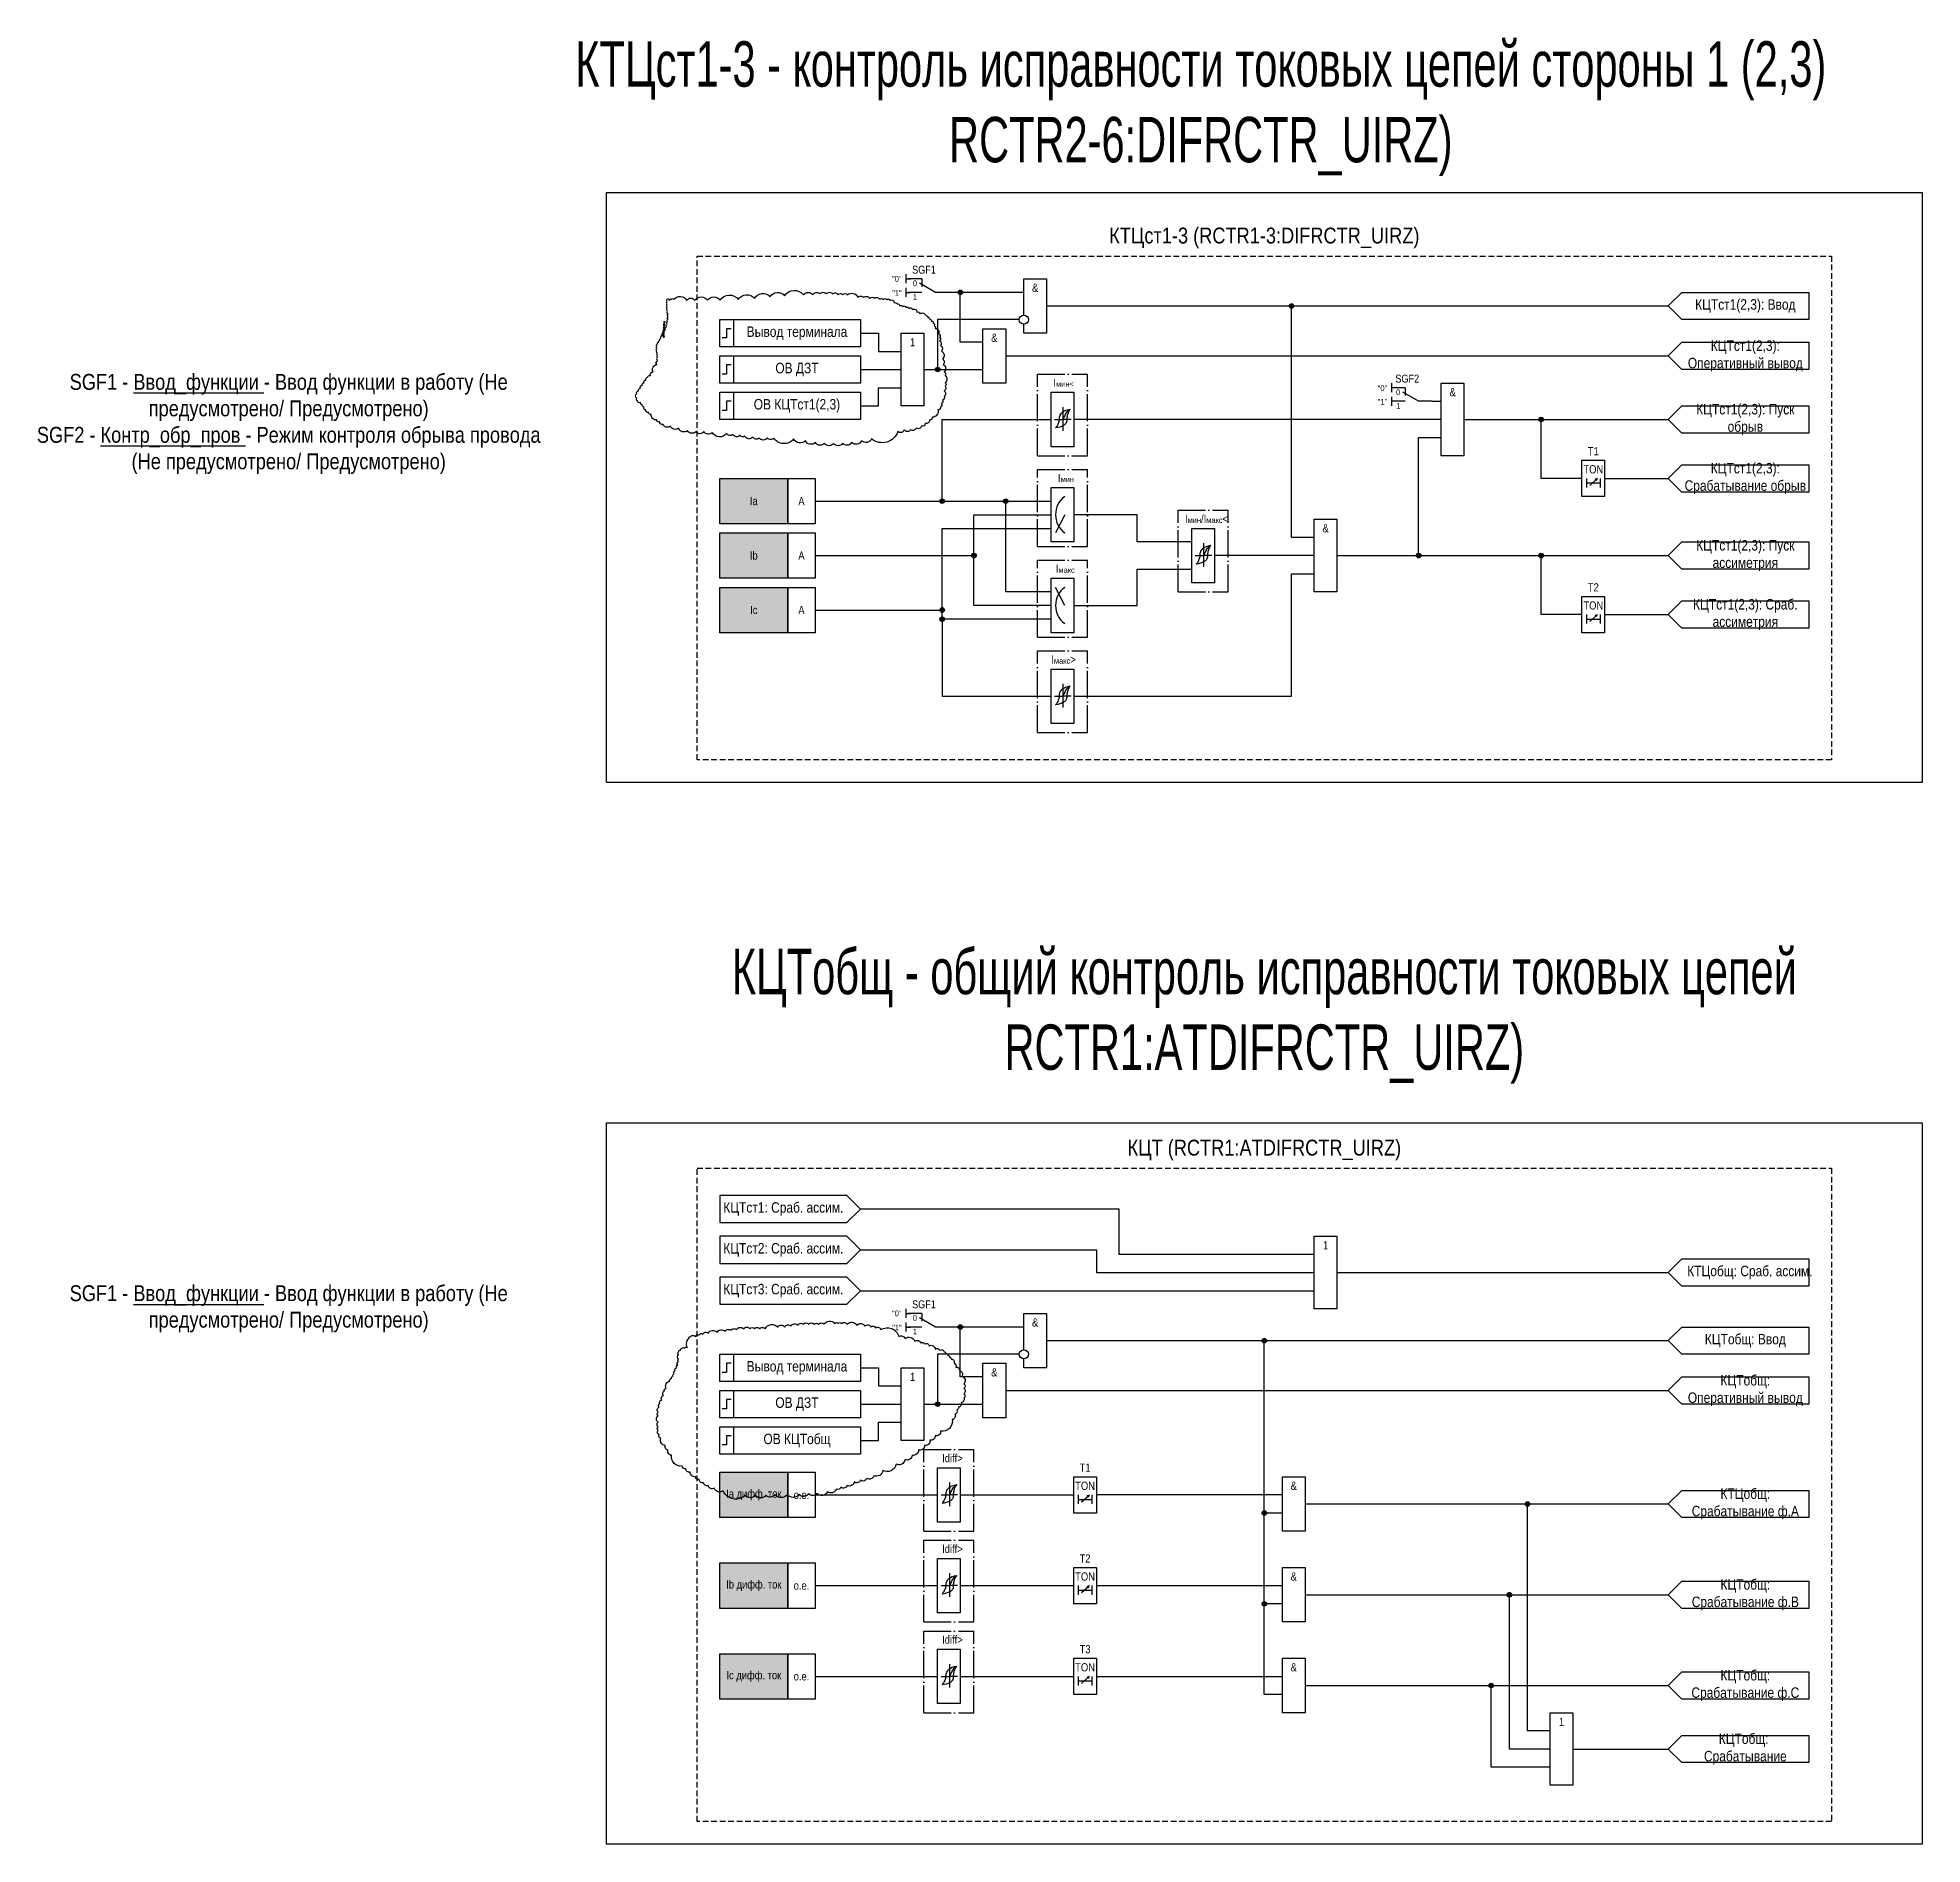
# Model space of a CAD drawing. Header units: millimetres. Extents: x -375 to 2714, y -997 to 626.
# Drawn here: x 623.7 to 1039, y -261 to 137.1 of the extents above; entities that cross this region are included whole.
import ezdxf
from ezdxf.enums import TextEntityAlignment as Align

# ---------------------------------------------------------------- set-up
doc = ezdxf.new("R2010")
doc.units = ezdxf.units.MM
doc.linetypes.add('ACAD_ISO04W100', pattern=[30, 24, -3, 0, -3])
doc.linetypes.add('штриховая2', pattern=[0.375, 0.25, -0.125])
doc.layers.add('invisible', color=10, linetype='Continuous', lineweight=30, plot=False)
doc.layers.add('TEXT', color=7, linetype='Continuous', lineweight=25)
doc.layers.add('Основная', color=7, linetype='Continuous')
doc.styles.add('1.8_Gost_RD', font='ARIALN.TTF', dxfattribs={"height": 1.8})
doc.styles.add('2.5_Gost_RD', font='ARIALN.TTF', dxfattribs={"height": 2.5})
doc.styles.add('3.5_Gost_RD', font='ARIALN.TTF', dxfattribs={"height": 3.5})
doc.styles.add('Вывод', font='ARIALN.TTF', dxfattribs={"height": 2.5})
doc.styles.add('Компонент', font='ARIALN.TTF', dxfattribs={"height": 3.5})

msp = doc.modelspace()

# ---------------------------------------------------------------- texts
at = {"color": 2, "ltscale": 100, "char_height": 10, "width": 290, "attachment_point": 5, "style": '3.5_Gost_RD'}
for s, insert in [('{\\W0.8;\\C3;КТЦст1-3 - контроль исправности токовых цепей стороны 1 (2,3) RCTR2-6:DIFRCTR_UIRZ)}', (880, 121.5)), ('{\\W0.8;\\C3;КЦТобщ - общий контроль исправности токовых цепей RCTR1:ATDIFRCTR_UIRZ)}', (894, -78.5))]:
    msp.add_mtext(s, dxfattribs=dict(at, insert=insert))
at = {"color": 30, "ltscale": 100, "char_height": 3.5, "attachment_point": 5, "style": '3.5_Gost_RD'}
for s, insert, width in [('\\pt108.5;КТЦст1-3 (RCTR1-3:DIFRCTR_UIRZ)', (894, 93), 250), ('SGF1 - {\\LВвод_функции} - Ввод функции в работу (Не предусмотрено/ Предусмотрено)\\PSGF2 - {\\LКонтр_обр_пров} - Режим контроля обрыва провода (Не предусмотрено/ Предусмотрено)', (679, 52), 111.8874), ('\\pt108.5;КЦТ (RCTR1:ATDIFRCTR_UIRZ)', (894, -108), 250), ('SGF1 - {\\LВвод_функции} - Ввод функции в работу (Не предусмотрено/ Предусмотрено)', (679, -143), 111.8874)]:
    msp.add_mtext(s, dxfattribs=dict(at, insert=insert, width=width))
at = {"ltscale": 100, "char_height": 1.25, "attachment_point": 1, "style": '3.5_Gost_RD'}
for insert in [(812, 81.5), (812, -146.5)]:
    msp.add_mtext_dynamic_manual_height_columns('"1"', width=2, gutter_width=17.5, heights=[0], dxfattribs=dict(at, insert=insert))
at = {"ltscale": 100, "attachment_point": 5}
for s, insert, char_height, width, style in [('Вывод терминала', (791, 72), 2.3, 28, '2.5_Gost_RD'), ('1', (816.5, 70), 1.8, 5, '2.5_Gost_RD'), ('T1', (966.5, 46), 1.8, 5, '2.5_Gost_RD'), ('TON', (966.5, 42), 1.8, 5, '2.5_Gost_RD'), ('Ia', (781.5, 35), 1.8, 15, '1.8_Gost_RD'), ('А', (792, 35), 1.8, 6, '1.8_Gost_RD'), ('Ib', (781.5, 23), 1.8, 15, '1.8_Gost_RD'), ('А', (792, 23), 1.8, 6, '1.8_Gost_RD'), ('T2', (966.5, 16), 1.8, 5, '2.5_Gost_RD'), ('TON', (966.5, 12), 1.8, 5, '2.5_Gost_RD'), ('Iс', (781.5, 11), 1.8, 15, '1.8_Gost_RD'), ('А', (792, 11), 1.8, 6, '1.8_Gost_RD'), ('Вывод терминала', (791, -156), 2.3, 28, '2.5_Gost_RD'), ('1', (816.5, -158), 1.8, 5, '2.5_Gost_RD'), ('T1', (854.5, -178), 1.8, 5, '2.5_Gost_RD'), ('Ia дифф. ток', (781.5, -184), 1.8, 15, '1.8_Gost_RD'), ('TON', (854.5, -182), 1.8, 5, '2.5_Gost_RD'), ('о.е.', (792, -184), 1.8, 6, '1.8_Gost_RD'), ('T2', (854.5, -198), 1.8, 5, '2.5_Gost_RD'), ('Ib дифф. ток', (781.5, -204), 1.8, 15, '1.8_Gost_RD'), ('о.е.', (792, -204), 1.8, 6, '1.8_Gost_RD'), ('TON', (854.5, -202), 1.8, 5, '2.5_Gost_RD'), ('T3', (854.5, -218), 1.8, 5, '2.5_Gost_RD'), ('Ic дифф. ток', (781.5, -224), 1.8, 15, '1.8_Gost_RD'), ('о.е.', (792, -224), 1.8, 6, '1.8_Gost_RD'), ('TON', (854.5, -222), 1.8, 5, '2.5_Gost_RD')]:
    msp.add_mtext(s, dxfattribs=dict(at, insert=insert, char_height=char_height, width=width, style=style))
at = {"color": 7, "ltscale": 100, "char_height": 1.8, "attachment_point": 1, "style": '1.8_Gost_RD'}
for s, insert in [('\\pi1.52179;I{\\H0.66667x;мин}', (847, 41)), ('\\pi1.0688;I{\\H0.66667x;макс}', (847, 21))]:
    msp.add_mtext_dynamic_manual_height_columns(s, width=11, gutter_width=17.5, heights=[0], dxfattribs=dict(at, insert=insert))
at = {"layer": 'TEXT', "color": 0, "ltscale": 100, "char_height": 2.3, "width": 28, "attachment_point": 5, "style": '2.5_Gost_RD'}
for insert in [(791, 64), (791, -164)]:
    msp.add_mtext('{\\C256;ОВ ДЗТ}', dxfattribs=dict(at, insert=insert))
at = {"layer": 'Основная', "ltscale": 100, "attachment_point": 5, "style": '2.5_Gost_RD'}
for s, insert, char_height, width in [('&', (843.5, 82), 1.8, 5), ('КЦТст1(2,3): Ввод', (1000, 78), 2.3, 28), ('&', (834.5, 71), 1.8, 5), ('&', (935.5, 59), 1.8, 5), ('&', (907.5, 29), 1.8, 5), ('1', (907.5, -129), 1.8, 5), ('&', (843.5, -146), 1.8, 5), ('КЦТобщ: Ввод', (1000, -150), 2.3, 28), ('&', (834.5, -157), 1.8, 5), ('&', (900.5, -182), 1.8, 5), ('&', (900.5, -202), 1.8, 5), ('&', (900.5, -222), 1.8, 5), ('1', (959.5, -234), 1.8, 5)]:
    msp.add_mtext(s, dxfattribs=dict(at, insert=insert, char_height=char_height, width=width))
at = {"layer": 'Основная', "color": 0, "ltscale": 100, "char_height": 2.3, "attachment_point": 5, "style": '2.5_Gost_RD'}
for s, insert, width in [('{\\C256;КЦТст1(2,3): Оперативный вывод}', (1000, 67), 28), ('{\\C256;ОВ КЦТст1(2,3)}', (791, 56), 28), ('{\\C256;КЦТст1(2,3): Пуск обрыв}', (1000, 53), 28), ('{\\C256;КЦТст1(2,3): Срабатывание обрыв}', (1000, 40), 28), ('{\\C256;КЦТст1(2,3): Пуск ассиметрия}', (1000, 23), 28), ('{\\C256;КЦТст1(2,3): Сраб. ассиметрия}', (1000, 10), 28), ('{\\C256;КЦТст1: Сраб. ассим.}', (788, -121), 28), ('{\\C256;КЦТст2: Сраб. ассим.}', (788, -130), 28), ('{\\C256;КТЦобщ: Сраб. ассим.}', (1001, -135), 26.5083), ('{\\C256;КЦТст3: Сраб. ассим.}', (788, -139), 28), ('{\\C256;КЦТобщ: Оперативный вывод}', (1000, -161), 28), ('{\\C256;ОВ КЦТобщ}', (791, -172), 28), ('{\\C256;КТЦобщ: Срабатывание ф.А}', (1000, -186), 26.5083), ('{\\C256;КЦТобщ: Срабатывание ф.В}', (1000, -206), 25.2956), ('{\\C256;КЦТобщ: Срабатывание ф.С}', (1000, -226), 25.7463), ('{\\C256;КЦТобщ:  Срабатывание}', (1000, -240), 28)]:
    msp.add_mtext(s, dxfattribs=dict(at, insert=insert, width=width))
at = {"layer": 'Основная', "color": 7, "ltscale": 100, "char_height": 1.8, "attachment_point": 1, "style": '1.8_Gost_RD'}
for s, width, insert in [('\\pi1.52179;I{\\H0.66667x;мин<}', 4, (846, 62)), ('\\pi1.52179;I{\\H0.66667x;мин\\H1.5x;/}I{\\H0.66667x;макс\\H1.5x;<}', 10, (875, 32)), ('\\pi1.0688;I{\\H0.66667x;макс\\H1.5x;>}', 5, (846, 1)), ('Idiff>', 4, (823, -175)), ('Idiff>', 4, (823, -195)), ('Idiff>', 4, (823, -215))]:
    msp.add_mtext_dynamic_manual_height_columns(s, width=width, gutter_width=17.5, heights=[0], dxfattribs=dict(at, insert=insert))
at = {"layer": 'Основная', "ltscale": 100, "char_height": 1.25, "attachment_point": 1, "style": '3.5_Gost_RD'}
for s, insert in [('"0"', (919, 60.5)), ('"1"', (919, 57.5))]:
    msp.add_mtext_dynamic_manual_height_columns(s, width=2, gutter_width=17.5, heights=[0], dxfattribs=dict(at, insert=insert))

# ---------------------------------------------------------------- blocks, each defined once
blk = doc.blocks.new('*U892')
at = {"layer": 'Основная', "linetype": 'ACAD_ISO04W100', "ltscale": 0.25}
for p, q in [((0, 0), (11, 0)), ((0, -17), (0, 0)), ((11, -17), (11, 0)), ((0, -17), (11, -17))]:
    blk.add_line(p, q, dxfattribs=at)
at = {"layer": 'Основная', "style": 'Компонент'}
blk.add_attdef('ОУ', text='', height=3.5, dxfattribs=at).set_placement((11, 0), align=Align.MIDDLE_CENTER)
blk = doc.blocks.new('Точка')
at = {"ltscale": 100}
h = blk.add_hatch(color=256, dxfattribs=at)
h.dxf.hatch_style = 1
edge = h.paths.add_edge_path()
edge.add_arc((0, 0), 0.5, 0, 360)
blk.add_circle((0, 0), 0.5, dxfattribs=at)
blk = doc.blocks.new('*U898')
at = {"layer": 'Основная', "linetype": 'ACAD_ISO04W100', "ltscale": 0.25}
for p, q in [((0, 0), (11, 0)), ((0, -18), (0, 0)), ((11, -18), (11, 0)), ((0, -18), (11, -18))]:
    blk.add_line(p, q, dxfattribs=at)
at = {"layer": 'Основная', "style": 'Компонент'}
blk.add_attdef('ОУ', text='', height=3.5, dxfattribs=at).set_placement((11, 0), align=Align.MIDDLE_CENTER)
blk = doc.blocks.new('*U958')
at = {"layer": 'Основная', "color": 0}
blk.add_line((0, 0), (7, 4), dxfattribs=at)
at = {"layer": 'Основная', "ltscale": 0.35}
blk.add_line((6, 6), (6, 2.5), dxfattribs=at)
blk = doc.blocks.new('*U1016')
at = {"layer": 'Основная', "color": 0}
for p, q in [((-3, 6), (-9, 6)), ((-3, 0), (-9, 0)), ((9, 0), (3, 0))]:
    blk.add_line(p, q, dxfattribs=at)
at = {"layer": 'Основная', "ltscale": 0.25, "xscale": -1}
blk.add_blockref('*U958', (3, 0), dxfattribs=at)
at = {"layer": 'Основная'}
for tag, height, style, p in [('ОУ', 3.5, 'Компонент', (-2, 10)), ('В1', 2.5, 'Вывод', (-13, 6)), ('В2', 2.5, 'Вывод', (-6, 4)), ('В3', 2.5, 'Вывод', (-6, -2))]:
    blk.add_attdef(tag, text='', height=height, dxfattribs=dict(at, style=style)).set_placement(p, align=Align.MIDDLE_CENTER)
blk = doc.blocks.new('*U985')
at = {"layer": 'Основная', "color": 0}
for p, q in [((-3, 6), (-9, 6)), ((-3, 0), (-9, 0)), ((9, 0), (3, 0))]:
    blk.add_line(p, q, dxfattribs=at)
at = {"layer": 'Основная', "ltscale": 0.25, "xscale": -1}
blk.add_blockref('*U958', (3, 0), dxfattribs=at)
at = {"layer": 'Основная'}
for tag, height, style, p in [('ОУ', 3.5, 'Компонент', (-2, 10)), ('В1', 2.5, 'Вывод', (-14, 6)), ('В2', 2.5, 'Вывод', (-6, 4)), ('В3', 2.5, 'Вывод', (-6, -2))]:
    blk.add_attdef(tag, text='', height=height, dxfattribs=dict(at, style=style)).set_placement(p, align=Align.MIDDLE_CENTER)

# ---------------------------------------------------------------- hatches: boundary and pattern name
at = {"ltscale": 100, "true_color": 0xf7941d}
h = msp.add_hatch(color=30, dxfattribs=at)
h.dxf.hatch_style = 1
h.paths.add_polyline_path([(774, 40), (789, 40), (789, 30), (774, 30)])
h = msp.add_hatch(color=30, dxfattribs=at)
h.dxf.hatch_style = 1
h.paths.add_polyline_path([(774, 28), (789, 28), (789, 18), (774, 18)])
h = msp.add_hatch(color=30, dxfattribs=at)
h.dxf.hatch_style = 1
h.paths.add_polyline_path([(774, 16), (789, 16), (789, 6), (774, 6)])
h = msp.add_hatch(color=30, dxfattribs=at)
h.dxf.hatch_style = 1
h.paths.add_polyline_path([(774, -179), (789, -179), (789, -189), (774, -189)])
h = msp.add_hatch(color=30, dxfattribs=at)
h.dxf.hatch_style = 1
h.paths.add_polyline_path([(774, -199), (789, -199), (789, -209), (774, -209)])
h = msp.add_hatch(color=30, dxfattribs=at)
h.dxf.hatch_style = 1
h.paths.add_polyline_path([(774, -219), (789, -219), (789, -229), (774, -229)])

# ---------------------------------------------------------------- linework, layer by layer
at = {"ltscale": 100}
for p, q in [((815, 85), (815, 83)), ((815, 84), (816, 84)), ((815, 82), (815, 80)), ((815, 81), (816, 81)), ((805, 64), (814, 64)), ((819, 64), (832, 64)), ((815, -143), (815, -145)), ((815, -144), (816, -144)), ((815, -146), (815, -148)), ((815, -147), (816, -147)), ((805, -164), (814, -164)), ((819, -164), (832, -164))]:
    msp.add_line(p, q, dxfattribs=at)
at = {"color": 7, "ltscale": 100}
for p, q in [((965.7, 38.46), (967.37, 39.95)), ((967.37, 39.95), (966.85, 39.73)), ((967.37, 39.95), (967.11, 39.48)), ((850, 32), (848, 28)), ((850, 12), (848, 16)), ((852, 12), (857, 12)), ((965.7, 8.46), (967.37, 9.95)), ((967.37, 9.95), (966.85, 9.73)), ((967.37, 9.95), (967.11, 9.48)), ((853.7, -185.54), (855.37, -184.05)), ((855.37, -184.05), (854.85, -184.27)), ((855.37, -184.05), (855.11, -184.52)), ((853.7, -205.54), (855.37, -204.05)), ((855.37, -204.05), (854.85, -204.27)), ((855.37, -204.05), (855.11, -204.52)), ((853.7, -225.54), (855.37, -224.05)), ((855.37, -224.05), (854.85, -224.27)), ((855.37, -224.05), (855.11, -224.52))]:
    msp.add_line(p, q, dxfattribs=at)
at = {"ltscale": 100}
for points in [[(749, 103), (1039, 103), (1039, -27), (749, -27)], [(774, 75), (777, 75), (777, 69), (774, 69)], [(774, 75), (805, 75), (805, 69), (774, 69)], [(814, 72), (819, 72), (819, 56), (814, 56)], [(774, 67), (777, 67), (777, 61), (774, 61)], [(774, 67), (805, 67), (805, 61), (774, 61)], [(774, 59), (777, 59), (777, 53), (774, 53)], [(774, 59), (805, 59), (805, 53), (774, 53)], [(933, 61), (938, 61), (938, 45), (933, 45)], [(964, 44), (969, 44), (969, 36), (964, 36)], [(774, 40), (789, 40), (789, 30), (774, 30)], [(789, 40), (795, 40), (795, 30), (789, 30)], [(847, 38), (852, 38), (852, 26), (847, 26)], [(905, 31), (910, 31), (910, 15), (905, 15)], [(774, 28), (789, 28), (789, 18), (774, 18)], [(789, 28), (795, 28), (795, 18), (789, 18)], [(847, 18), (852, 18), (852, 6), (847, 6)], [(774, 16), (789, 16), (789, 6), (774, 6)], [(789, 16), (795, 16), (795, 6), (789, 6)], [(964, 14), (969, 14), (969, 6), (964, 6)], [(749, -102), (1039, -102), (1039, -261), (749, -261)], [(905, -127), (910, -127), (910, -143), (905, -143)], [(774, -153), (777, -153), (777, -159), (774, -159)], [(774, -153), (805, -153), (805, -159), (774, -159)], [(814, -156), (819, -156), (819, -172), (814, -172)], [(774, -161), (777, -161), (777, -167), (774, -167)], [(774, -161), (805, -161), (805, -167), (774, -167)], [(774, -169), (777, -169), (777, -175), (774, -175)], [(774, -169), (805, -169), (805, -175), (774, -175)], [(774, -179), (789, -179), (789, -189), (774, -189)], [(789, -179), (795, -179), (795, -189), (789, -189)], [(852, -180), (857, -180), (857, -188), (852, -188)], [(774, -199), (789, -199), (789, -209), (774, -209)], [(789, -199), (795, -199), (795, -209), (789, -209)], [(852, -200), (857, -200), (857, -208), (852, -208)], [(774, -219), (789, -219), (789, -229), (774, -229)], [(789, -219), (795, -219), (795, -229), (789, -229)], [(852, -220), (857, -220), (857, -228), (852, -228)], [(957, -232), (962, -232), (962, -248), (957, -248)]]:
    msp.add_lwpolyline(points, close=True, dxfattribs=at)
for points in [[(832, 70), (827, 70), (827, 81), (822, 81)], [(841, 81), (827, 81)], [(840, 75), (822, 75), (822, 64)], [(846, 78), (983, 78)], [(905, 27), (900, 27), (900, 78)], [(805, 72), (809, 72), (809, 68), (814, 68)], [(832, 70), (827, 70)], [(837, 67), (983, 67)], [(805, 56), (809, 56), (809, 60), (814, 60)], [(931, 57), (933, 57)], [(823, 35), (823, 53), (847, 53)], [(933, 53), (852, 53)], [(938, 53), (983, 53)], [(964, 40), (955, 40), (955, 53)], [(910, 23), (928, 23), (928, 49), (933, 49)], [(965, 40), (965, 38)], [(965, 39), (968, 39)], [(968, 40), (968, 38)], [(969, 40), (983, 40)], [(847, 15), (837, 15), (837, 35)], [(795, 23), (830, 23), (830, 32), (847, 32)], [(878, 26), (866, 26), (866, 32), (852, 32)], [(795, 11), (823, 11), (823, 29), (847, 29)], [(847, 12), (830, 12), (830, 23)], [(905, 23), (883, 23)], [(928, 23), (983, 23)], [(964, 10), (955, 10), (955, 23)], [(852, 12), (866, 12), (866, 20), (878, 20)], [(852, -8), (900, -8), (900, 19), (905, 19)], [(847, 9), (823, 9), (823, 11)], [(823, 9), (823, -8), (847, -8)], [(965, 10), (965, 8)], [(965, 9), (968, 9)], [(968, 10), (968, 8)], [(969, 10), (983, 10)], [(905, -131), (862, -131), (862, -121), (805, -121)], [(805, -130), (857, -130), (857, -135), (905, -135)], [(910, -135), (983, -135)], [(805, -139), (905, -139)], [(832, -158), (827, -158), (827, -147), (822, -147)], [(841, -147), (827, -147)], [(840, -153), (822, -153), (822, -164)], [(846, -150), (983, -150)], [(898, -188), (894, -188), (894, -150)], [(805, -156), (809, -156), (809, -160), (814, -160)], [(832, -158), (827, -158)], [(837, -161), (983, -161)], [(805, -172), (809, -172), (809, -168), (814, -168)], [(853, -184), (853, -186)], [(853, -185), (856, -185)], [(856, -184), (856, -186)], [(898, -184), (857, -184)], [(903, -186), (983, -186)], [(957, -236), (952, -236), (952, -186)], [(898, -208), (894, -208), (894, -188)], [(853, -204), (853, -206)], [(853, -205), (856, -205)], [(856, -204), (856, -206)], [(857, -204), (898, -204)], [(903, -206), (983, -206)], [(957, -240), (948, -240), (948, -206)], [(898, -228), (894, -228), (894, -208)], [(853, -224), (853, -226)], [(856, -224), (856, -226)], [(857, -224), (898, -224)], [(853, -225), (856, -225)], [(903, -226), (983, -226)], [(957, -244), (944, -244), (944, -226)], [(962, -240), (983, -240)]]:
    msp.add_lwpolyline(points, dxfattribs=at)
at = {"lineweight": 30, "ltscale": 100}
for points in [[(776.5, 73), (775.5, 73), (775.5, 71), (774.5, 71)], [(776.5, 65), (775.5, 65), (775.5, 63), (774.5, 63)], [(776.5, 57), (775.5, 57), (775.5, 55), (774.5, 55)], [(776.5, -155), (775.5, -155), (775.5, -157), (774.5, -157)], [(776.5, -163), (775.5, -163), (775.5, -165), (774.5, -165)], [(776.5, -171), (775.5, -171), (775.5, -173), (774.5, -173)]]:
    msp.add_lwpolyline(points, dxfattribs=at)
at = {"color": 7, "ltscale": 100}
for centre in [(853, 32), (853, 12)]:
    msp.add_arc(centre, 5, 126.8699, 233.1301, dxfattribs=at)
at = {"layer": 'invisible', "ltscale": 100}
for points in [[(763.3, 79.46, -0.520567), (763.9, 79.46, -0.520567), (763.9, 79.46, -0.520567), (766.69, 79.26, -0.520567), (766.69, 79.26, -0.520567), (768.49, 79.26, -0.520567), (768.49, 79.26, -0.520567), (771.29, 79.26, -0.520567), (771.29, 79.26, -0.520567), (774.09, 79.26, -0.520567), (774.09, 79.26, -0.520567), (778.08, 79.46, -0.520567), (778.08, 79.46, -0.520567), (781.68, 79.66, -0.520567), (781.68, 79.66, -0.520567), (785.08, 80.06, -0.520567), (785.08, 80.06, -0.520567), (788.28, 80.26, -0.520567), (788.28, 80.26, -0.520567), (792.47, 80.46, -0.520567), (792.47, 80.46, -0.520567), (794.47, 80.46, -0.520567), (794.47, 80.46, -0.520567), (796.07, 80.66, -0.520567), (796.07, 80.66, -0.520567), (797.47, 80.66, -0.520567), (797.47, 80.66, -0.520567), (798.87, 80.66, -0.520567), (798.87, 80.66, -0.520567), (800.07, 80.46, -0.520567), (800.07, 80.46, -0.520567), (801.07, 80.46, -0.520567), (801.07, 80.46, -0.520567), (802.07, 80.46, -0.520567), (802.07, 80.46, -0.520567), (804.46, 79.86, -0.520567), (804.46, 79.86, -0.520567), (805.66, 79.86, -0.520567), (805.66, 79.86, -0.520567), (807.06, 79.66, -0.520567), (807.06, 79.66, -0.520567), (808.06, 79.66, -0.520567), (808.06, 79.66, -0.520567), (809.26, 79.46, -0.520567), (809.26, 79.46, -0.520567), (810.06, 79.46, -0.520567), (810.06, 79.46, -0.520567), (810.86, 79.46, -0.520567), (810.86, 79.46, -0.520567), (811.46, 79.26, -0.520567), (811.46, 79.26, -0.520567), (812.46, 78.67, -0.520567), (812.46, 78.67, -0.520567), (813.06, 78.47, -0.520567), (813.06, 78.47, -0.520567), (813.66, 78.07, -0.520567), (813.66, 78.07, -0.520567), (814.26, 77.87, -0.520567), (814.26, 77.87, -0.520567), (815.06, 77.67, -0.520567), (815.06, 77.67, -0.520567), (815.65, 77.47, -0.520567), (815.65, 77.47, -0.520567), (816.45, 77.27, -0.520567), (816.45, 77.27, -0.520567), (817.45, 76.67, -0.520567), (817.45, 76.67, -0.520567), (818.05, 76.27, -0.520567), (818.05, 76.27, -0.520567), (819.45, 75.87, -0.520567), (819.45, 75.87, -0.520567), (819.85, 75.47, -0.520567), (819.85, 75.47, -0.520567), (820.25, 75.07, -0.520567), (820.25, 75.07, -0.520567), (820.65, 74.67, -0.520567), (820.65, 74.67, -0.520567), (821.05, 74.27, -0.520567), (821.05, 74.27, -0.520567), (821.25, 73.67, -0.520567), (821.25, 73.67, -0.520567), (821.45, 73.07, -0.520567), (821.45, 73.07, -0.520567), (822.25, 71.88, -0.520567), (822.25, 71.88, -0.520567), (822.45, 71.08, -0.520567), (822.45, 71.08, -0.520567), (822.45, 70.28, -0.520567), (822.45, 70.28, -0.520567), (822.65, 69.28, -0.520567), (822.65, 69.28, -0.520567), (822.85, 68.08, -0.520567), (822.85, 68.08, -0.520567), (823.05, 66.29, -0.520567), (823.05, 66.29, -0.520567), (823.25, 65.09, -0.520567), (823.25, 65.09, -0.520567), (823.45, 63.49, -0.520567), (823.45, 63.49, -0.520567), (823.65, 62.69, -0.520567), (823.65, 62.69, -0.520567), (823.65, 61.09, -0.520567), (823.65, 61.09, -0.520567), (823.65, 60.3, -0.520567), (823.65, 60.3, -0.520567), (823.45, 59.3, -0.520567), (823.45, 59.3, -0.520567), (823.45, 58.1, -0.520567), (823.45, 58.1, -0.520567), (823.05, 57.3, -0.520567), (823.05, 57.3, -0.520567), (822.85, 56.5, -0.520567), (822.85, 56.5, -0.520567), (822.65, 55.7, -0.520567), (822.65, 55.7, -0.520567), (822.05, 55.1, -0.520567), (822.05, 55.1, -0.520567), (820.85, 53.51, -0.520567), (820.85, 53.51, -0.520567), (820.25, 52.91, -0.520567), (820.25, 52.91, -0.520567), (819.25, 52.11, -0.520567), (819.25, 52.11, -0.520567), (818.45, 51.51, -0.520567), (818.45, 51.51, -0.520567), (817.25, 51.11, -0.520567), (817.25, 51.11, -0.520567), (816.05, 50.71, -0.520567), (816.05, 50.71, -0.520567), (814.66, 50.71, -0.520567), (814.66, 50.71, -0.520567), (813.26, 50.31, -0.520567), (813.26, 50.31, -0.520567), (807.46, 48.71, -0.520567), (807.46, 48.71, -0.520567), (805.26, 48.31, -0.520567), (805.26, 48.31, -0.520567), (803.06, 47.92, -0.520567), (803.06, 47.92, -0.520567), (801.07, 47.72, -0.520567), (801.07, 47.72, -0.520567), (799.07, 47.72, -0.520567), (799.07, 47.72, -0.520567), (797.07, 47.72, -0.520567), (797.07, 47.72, -0.520567), (795.07, 47.92, -0.520567), (795.07, 47.92, -0.520567), (792.87, 48.31, -0.520567), (792.87, 48.31, -0.520567), (790.27, 48.71, -0.520567), (790.27, 48.71, -0.520567), (785.88, 48.91, -0.520567), (785.88, 48.91, -0.520567), (784.48, 48.91, -0.520567), (784.48, 48.91, -0.520567), (782.68, 48.91, -0.520567), (782.68, 48.91, -0.520567), (781.28, 49.11, -0.520567), (781.28, 49.11, -0.520567), (779.48, 49.31, -0.520567), (779.48, 49.31, -0.520567), (778.48, 49.51, -0.520567), (778.48, 49.51, -0.520567), (776.89, 49.71, -0.520567), (776.89, 49.71, -0.520567), (775.49, 49.91, -0.520567), (775.49, 49.91, -0.520567), (772.29, 50.11, -0.520567), (772.29, 50.11, -0.520567), (770.49, 50.31, -0.520567), (770.49, 50.31, -0.520567), (768.69, 50.31, -0.520567), (768.69, 50.31, -0.520567), (766.89, 50.51, -0.520567), (766.89, 50.51, -0.520567), (764.89, 51.11, -0.520567), (764.89, 51.11, -0.520567), (763.1, 51.51, -0.520567), (763.1, 51.51, -0.520567), (761.5, 51.91, -0.520567), (761.5, 51.91, -0.520567), (760.7, 52.51, -0.520567), (760.7, 52.51, -0.520567), (760.1, 52.91, -0.520567), (760.1, 52.91, -0.520567), (758.9, 54.11, -0.520567), (758.9, 54.11, -0.520567), (758.3, 54.5, -0.520567), (758.3, 54.5, -0.520567), (757.7, 55.1, -0.520567), (757.7, 55.1, -0.520567), (757.3, 55.7, -0.520567), (757.3, 55.7, -0.520567), (756.9, 56.3, -0.520567), (756.9, 56.3, -0.520567), (756.5, 56.7, -0.520567), (756.5, 56.7, -0.520567), (755.9, 57.1, -0.520567), (755.9, 57.1, -0.520567), (755.7, 57.7, -0.520567), (755.7, 57.7, -0.520567), (755.7, 58.7, -0.520567), (755.7, 58.7, -0.520567), (756.1, 59.3, -0.520567), (756.1, 59.3, -0.520567), (756.5, 59.9, -0.520567), (756.5, 59.9, -0.520567), (756.9, 60.5, -0.520567), (756.9, 60.5, -0.520567), (757.3, 61.09, -0.520567), (757.3, 61.09, -0.520567), (757.7, 61.69, -0.520567), (757.7, 61.69, -0.520567), (758.1, 62.29, -0.520567), (758.1, 62.29, -0.520567), (758.7, 62.69, -0.520567), (758.7, 62.69, -0.520567), (759.3, 63.49, -0.520567), (759.3, 63.49, -0.520567), (760.1, 65.09, -0.520567), (760.1, 65.09, -0.520567), (760.3, 65.89, -0.520567), (760.3, 65.89, -0.520567), (760.3, 66.49, -0.520567), (760.3, 66.49, -0.520567), (760.3, 67.08, -0.520567), (760.3, 67.08, -0.520567), (760.27, 67.6, -0.520567), (760.27, 67.6, -0.520567), (760.14, 68.1, -0.520567), (760.14, 68.1, -0.520567), (760.14, 68.6, -0.520567), (760.14, 68.6, -0.520567), (760.14, 69.1, -0.520567), (760.14, 69.1, -0.520567), (760.25, 69.63, -0.520567), (760.25, 69.63, -0.520567), (760.56, 70.02, -0.520567), (760.56, 70.02, -0.520567), (760.8, 70.49, -0.520567), (760.8, 70.49, -0.520567), (761.11, 70.96, -0.520567), (761.11, 70.96, -0.520567), (761.35, 71.59, -0.520567), (761.35, 71.59, -0.520567), (761.5, 72.14, -0.520567), (761.5, 72.14, -0.520567), (761.74, 72.61, -0.520567), (761.74, 72.61, -0.520567), (761.95, 73.1, -0.520567), (761.95, 73.1, -0.520567), (761.8, 73.59, -0.520567), (761.8, 73.59, -0.520567), (761.8, 74.13, -0.520567), (761.8, 74.13, -0.520567), (761.85, 74.67, -0.520567), (761.85, 74.67, -0.520567), (761.7, 74.18, -0.520567), (761.7, 74.18, -0.520567), (761.6, 73.69, -0.520567), (761.6, 73.69, -0.520567), (761.5, 73.2, -0.520567), (761.5, 73.2, -0.520567), (761.5, 72.66, -0.520567), (761.5, 72.66, -0.520567), (761.5, 72.12, -0.520567), (761.5, 72.12, -0.520567), (761.55, 71.58, -0.520567), (761.55, 71.58, -0.520567), (761.65, 71.09, -0.520567), (761.65, 71.09, -0.520567), (761.65, 71.62, -0.520567), (761.65, 71.62, -0.520567), (761.8, 72.17, -0.520567), (761.8, 72.17, -0.520567), (762.04, 72.8, -0.520567), (762.04, 72.8, -0.520567), (762.28, 73.43, -0.520567), (762.28, 73.43, -0.520567), (762.43, 74.06, -0.520567), (762.43, 74.06, -0.520567), (762.51, 74.61, -0.520567), (762.51, 74.61, -0.520567), (762.59, 75.16, -0.520567), (762.59, 75.16, -0.520567), (762.59, 75.71, -0.520567), (762.59, 75.71, -0.520567), (762.59, 76.26, -0.520567), (762.59, 76.26, -0.520567), (762.51, 76.81, -0.520567), (762.51, 76.81, -0.520567), (762.43, 77.36, -0.520567), (762.43, 77.36, -0.520567), (762.43, 77.91, -0.520567), (762.43, 77.91, -0.520567), (762.43, 78.46, -0.520567), (762.43, 78.46, -0.520567), (762.43, 79.09, -0.520567), (762.43, 79.09, -0.520567), (762.51, 79.64, -0.520567), (762.51, 79.64, -0.520567), (762.83, 79.24, -0.520567), (762.83, 79.24, -0.520567)], [(767.49, -149.15, -0.520567), (768.66, -149.15, -0.520567), (768.66, -149.15, -0.520567), (769.45, -148.76, -0.520567), (769.45, -148.76, -0.520567), (770.24, -148.57, -0.520567), (770.24, -148.57, -0.520567), (771.41, -148.37, -0.520567), (771.41, -148.37, -0.520567), (773.38, -148.17, -0.520567), (773.38, -148.17, -0.520567), (775.15, -147.98, -0.520567), (775.15, -147.98, -0.520567), (776.52, -147.78, -0.520567), (776.52, -147.78, -0.520567), (777.7, -147.58, -0.520567), (777.7, -147.58, -0.520567), (779.27, -147.39, -0.520567), (779.27, -147.39, -0.520567), (780.64, -147.39, -0.520567), (780.64, -147.39, -0.520567), (781.63, -147.39, -0.520567), (781.63, -147.39, -0.520567), (782.8, -147.39, -0.520567), (782.8, -147.39, -0.520567), (783.98, -147.39, -0.520567), (783.98, -147.39, -0.520567), (786.73, -147, -0.520567), (786.73, -147, -0.520567), (788.3, -147, -0.520567), (788.3, -147, -0.520567), (789.68, -146.8, -0.520567), (789.68, -146.8, -0.520567), (791.25, -146.6, -0.520567), (791.25, -146.6, -0.520567), (792.43, -146.41, -0.520567), (792.43, -146.41, -0.520567), (793.61, -146.41, -0.520567), (793.61, -146.41, -0.520567), (794.78, -146.41, -0.520567), (794.78, -146.41, -0.520567), (795.77, -146.41, -0.520567), (795.77, -146.41, -0.520567), (796.94, -146.41, -0.520567), (796.94, -146.41, -0.520567), (799.3, -146.21, -0.520567), (799.3, -146.21, -0.520567), (800.09, -146.21, -0.520567), (800.09, -146.21, -0.520567), (800.87, -146.21, -0.520567), (800.87, -146.21, -0.520567), (802.05, -146.41, -0.520567), (802.05, -146.41, -0.520567), (804.21, -146.6, -0.520567), (804.21, -146.6, -0.520567), (805.98, -146.8, -0.520567), (805.98, -146.8, -0.520567), (807.35, -147, -0.520567), (807.35, -147, -0.520567), (808.34, -147.19, -0.520567), (808.34, -147.19, -0.520567), (809.51, -147.58, -0.520567), (809.51, -147.58, -0.520567), (813.44, -149.15, -0.520567), (813.44, -149.15, -0.520567), (814.82, -149.55, -0.520567), (814.82, -149.55, -0.520567), (816.98, -150.13, -0.520567), (816.98, -150.13, -0.520567), (818.35, -150.53, -0.520567), (818.35, -150.53, -0.520567), (819.14, -150.72, -0.520567), (819.14, -150.72, -0.520567), (820.12, -151.12, -0.520567), (820.12, -151.12, -0.520567), (821.49, -151.9, -0.520567), (821.49, -151.9, -0.520567), (822.48, -152.1, -0.520567), (822.48, -152.1, -0.520567), (823.46, -152.49, -0.520567), (823.46, -152.49, -0.520567), (823.85, -152.88, -0.520567), (823.85, -152.88, -0.520567), (824.24, -153.27, -0.520567), (824.24, -153.27, -0.520567), (824.64, -153.67, -0.520567), (824.64, -153.67, -0.520567), (825.03, -154.06, -0.520567), (825.03, -154.06, -0.520567), (825.62, -155.04, -0.520567), (825.62, -155.04, -0.520567), (826.01, -155.83, -0.520567), (826.01, -155.83, -0.520567), (826.8, -156.61, -0.520567), (826.8, -156.61, -0.520567), (827.39, -157.79, -0.520567), (827.39, -157.79, -0.520567), (827.78, -159.55, -0.520567), (827.78, -159.55, -0.520567), (827.78, -160.54, -0.520567), (827.78, -160.54, -0.520567), (827.78, -161.71, -0.520567), (827.78, -161.71, -0.520567), (827.78, -162.69, -0.520567), (827.78, -162.69, -0.520567), (827.19, -163.67, -0.520567), (827.19, -163.67, -0.520567), (826.6, -164.66, -0.520567), (826.6, -164.66, -0.520567), (826.21, -165.24, -0.520567), (826.21, -165.24, -0.520567), (825.81, -166.23, -0.520567), (825.81, -166.23, -0.520567), (825.23, -167.4, -0.520567), (825.23, -167.4, -0.520567), (822.67, -169.95, -0.520567), (822.67, -169.95, -0.520567), (821.49, -170.94, -0.520567), (821.49, -170.94, -0.520567), (820.32, -171.92, -0.520567), (820.32, -171.92, -0.520567), (819.14, -173.09, -0.520567), (819.14, -173.09, -0.520567), (817.76, -174.08, -0.520567), (817.76, -174.08, -0.520567), (816.39, -175.25, -0.520567), (816.39, -175.25, -0.520567), (814.82, -176.23, -0.520567), (814.82, -176.23, -0.520567), (812.85, -177.21, -0.520567), (812.85, -177.21, -0.520567), (809.91, -178.59, -0.520567), (809.91, -178.59, -0.520567), (807.94, -179.77, -0.520567), (807.94, -179.77, -0.520567), (806.37, -180.35, -0.520567), (806.37, -180.35, -0.520567), (805, -180.75, -0.520567), (805, -180.75, -0.520567), (803.62, -181.14, -0.520567), (803.62, -181.14, -0.520567), (802.05, -181.92, -0.520567), (802.05, -181.92, -0.520567), (800.68, -182.32, -0.520567), (800.68, -182.32, -0.520567), (799.69, -182.71, -0.520567), (799.69, -182.71, -0.520567), (797.73, -183.3, -0.520567), (797.73, -183.3, -0.520567), (795.37, -183.69, -0.520567), (795.37, -183.69, -0.520567), (793.61, -183.69, -0.520567), (793.61, -183.69, -0.520567), (791.45, -183.89, -0.520567), (791.45, -183.89, -0.520567), (788.89, -183.89, -0.520567), (788.89, -183.89, -0.520567), (786.14, -183.89, -0.520567), (786.14, -183.89, -0.520567), (784.18, -184.08, -0.520567), (784.18, -184.08, -0.520567), (781.82, -184.08, -0.520567), (781.82, -184.08, -0.520567), (779.66, -184.08, -0.520567), (779.66, -184.08, -0.520567), (774.75, -183.1, -0.520567), (774.75, -183.1, -0.520567), (772.79, -182.51, -0.520567), (772.79, -182.51, -0.520567), (771.41, -181.92, -0.520567), (771.41, -181.92, -0.520567), (770.43, -181.34, -0.520567), (770.43, -181.34, -0.520567), (769.45, -180.55, -0.520567), (769.45, -180.55, -0.520567), (768.66, -179.96, -0.520567), (768.66, -179.96, -0.520567), (767.49, -178.98, -0.520567), (767.49, -178.98, -0.520567), (766.5, -178.2, -0.520567), (766.5, -178.2, -0.520567), (765.72, -177.61, -0.520567), (765.72, -177.61, -0.520567), (763.36, -175.25, -0.520567), (763.36, -175.25, -0.520567), (762.58, -174.08, -0.520567), (762.58, -174.08, -0.520567), (761.99, -173.09, -0.520567), (761.99, -173.09, -0.520567), (761, -171.52, -0.520567), (761, -171.52, -0.520567), (760.61, -170.74, -0.520567), (760.61, -170.74, -0.520567), (760.42, -169.76, -0.520567), (760.42, -169.76, -0.520567), (760.42, -168.97, -0.520567), (760.42, -168.97, -0.520567), (760.42, -167.99, -0.520567), (760.42, -167.99, -0.520567), (760.42, -166.62, -0.520567), (760.42, -166.62, -0.520567), (760.42, -165.83, -0.520567), (760.42, -165.83, -0.520567), (760.61, -164.66, -0.520567), (760.61, -164.66, -0.520567), (760.81, -163.87, -0.520567), (760.81, -163.87, -0.520567), (761.2, -163.09, -0.520567), (761.2, -163.09, -0.520567), (761.59, -162.11, -0.520567), (761.59, -162.11, -0.520567), (761.79, -161.12, -0.520567), (761.79, -161.12, -0.520567), (762.18, -160.54, -0.520567), (762.18, -160.54, -0.520567), (762.97, -158.97, -0.520567), (762.97, -158.97, -0.520567), (763.36, -158.38, -0.520567), (763.36, -158.38, -0.520567), (763.75, -157.79, -0.520567), (763.75, -157.79, -0.520567), (763.95, -157.2, -0.520567), (763.95, -157.2, -0.520567), (764.15, -156.61, -0.520567), (764.15, -156.61, -0.520567), (764.54, -156.02, -0.520567), (764.54, -156.02, -0.520567), (764.74, -155.43, -0.520567), (764.74, -155.43, -0.520567), (764.93, -154.65, -0.520567), (764.93, -154.65, -0.520567), (764.93, -154.06, -0.520567), (764.93, -154.06, -0.520567), (764.93, -153.08, -0.520567), (764.93, -153.08, -0.520567), (764.93, -152.49, -0.520567), (764.93, -152.49, -0.520567), (765.33, -152.1, -0.520567), (765.33, -152.1, -0.520567), (765.72, -151.7, -0.520567), (765.72, -151.7, -0.520567), (766.31, -151.7, -0.520567), (766.31, -151.7, -0.520567), (766.9, -151.51, -0.520567), (766.9, -151.51, -0.520567), (766.74, -151.03, -0.520567), (766.74, -151.03, -0.520567), (766.74, -150.51, -0.520567), (766.74, -150.51, -0.520567), (766.89, -150.03, -0.520567), (766.89, -150.03, -0.520567), (767.16, -149.6, -0.520567), (767.16, -149.6, -0.520567)]]:
    msp.add_lwpolyline(points, format="xyb", close=True, dxfattribs=at)
at = {"layer": 'Основная', "ltscale": 100}
for p, q in [((847, 57.5), (847, 59)), ((847, 59), (852, 59)), ((852, 59), (852, 53)), ((922, 61), (922, 59)), ((847, 50), (847, 58)), ((922, 58), (922, 56)), ((847, 47), (847, 50)), ((852, 53), (852, 47)), ((852, 47), (847, 47)), ((878, 27.5), (878, 29)), ((878, 29), (883, 29)), ((878, 20), (878, 28)), ((883, 29), (883, 23)), ((883, 23), (883, 17)), ((878, 17), (878, 20)), ((883, 17), (878, 17)), ((847, -3.5), (847, -2)), ((847, -2), (852, -2)), ((847, -11), (847, -3)), ((852, -2), (852, -8)), ((852, -8), (852, -14)), ((847, -14), (847, -11)), ((852, -14), (847, -14)), ((822, -179.5), (822, -178)), ((822, -178), (827, -178)), ((827, -178), (827, -184)), ((822, -187), (822, -179)), ((827, -184), (852, -184)), ((827, -184), (827, -190)), ((822, -190), (822, -187)), ((827, -190), (822, -190)), ((822, -199.5), (822, -198)), ((822, -198), (827, -198)), ((822, -207), (822, -199)), ((827, -198), (827, -204)), ((822, -210), (822, -207)), ((827, -204), (852, -204)), ((827, -204), (827, -210)), ((827, -210), (822, -210)), ((822, -219.5), (822, -218)), ((822, -218), (827, -218)), ((822, -227), (822, -219)), ((827, -218), (827, -224)), ((827, -224), (852, -224)), ((827, -224), (827, -230)), ((822, -230), (822, -227)), ((827, -230), (822, -230))]:
    msp.add_line(p, q, dxfattribs=at)
at = {"layer": 'Основная'}
for p, q in [((849.6, 55.72), (849.6, 50.52)), ((880.6, 25.72), (880.6, 20.52)), ((849.6, -5.28), (849.6, -10.48)), ((824.6, -181.28), (824.6, -186.48)), ((824.6, -201.28), (824.6, -206.48)), ((824.6, -221.28), (824.6, -226.48))]:
    msp.add_line(p, q, dxfattribs=at)
at = {"layer": 'Основная', "color": 7, "ltscale": 100}
for p, q in [((847.79, 53), (849.6, 53)), ((851.42, 53), (849.6, 53)), ((795, 35), (847, 35)), ((878.79, 23), (880.6, 23)), ((882.42, 23), (880.6, 23)), ((847.79, -8), (849.6, -8)), ((851.42, -8), (849.6, -8)), ((795, -184), (822, -184)), ((822.79, -184), (824.6, -184)), ((826.42, -184), (824.6, -184)), ((795, -204), (822, -204)), ((822.79, -204), (824.6, -204)), ((826.42, -204), (824.6, -204)), ((795, -224), (822, -224)), ((822.79, -224), (824.6, -224)), ((826.42, -224), (824.6, -224))]:
    msp.add_line(p, q, dxfattribs=at)
at = {"layer": 'Основная', "linetype": 'штриховая2', "ltscale": 5}
for points in [[(769, 89), (1019, 89), (1019, -22), (769, -22)], [(769, -112), (1019, -112), (1019, -256), (769, -256)]]:
    msp.add_lwpolyline(points, close=True, dxfattribs=at)
at = {"layer": 'Основная', "ltscale": 100}
for points in [[(841, 76), (841, 84), (846, 84), (846, 72), (841, 72), (841, 74)], [(841, -152), (841, -144), (846, -144), (846, -156), (841, -156), (841, -154)]]:
    msp.add_lwpolyline(points, dxfattribs=at)
for points in [[(1014, 81), (1014, 75), (986, 75), (983, 78), (986, 81)], [(832, 73), (837, 73), (837, 61), (832, 61)], [(1014, 70), (1014, 64), (986, 64), (983, 67), (986, 70)], [(1014, 56), (1014, 50), (986, 50), (983, 53), (986, 56)], [(1014, 43), (1014, 37), (986, 37), (983, 40), (986, 43)], [(1014, 26), (1014, 20), (986, 20), (983, 23), (986, 26)], [(1014, 13), (1014, 7), (986, 7), (983, 10), (986, 13)], [(774, -118), (774, -124), (802, -124), (805, -121), (802, -118)], [(774, -127), (774, -133), (802, -133), (805, -130), (802, -127)], [(1014, -132), (1014, -138), (986, -138), (983, -135), (986, -132)], [(774, -136), (774, -142), (802, -142), (805, -139), (802, -136)], [(1014, -147), (1014, -153), (986, -153), (983, -150), (986, -147)], [(832, -155), (837, -155), (837, -167), (832, -167)], [(1014, -158), (1014, -164), (986, -164), (983, -161), (986, -158)], [(898, -180), (903, -180), (903, -192), (898, -192)], [(1014, -183), (1014, -189), (986, -189), (983, -186), (986, -183)], [(898, -200), (903, -200), (903, -212), (898, -212)], [(1014, -203), (1014, -209), (986, -209), (983, -206), (986, -203)], [(898, -220), (903, -220), (903, -232), (898, -232)], [(1014, -223), (1014, -229), (986, -229), (983, -226), (986, -223)], [(1014, -237), (1014, -243), (986, -243), (983, -240), (986, -237)]]:
    msp.add_lwpolyline(points, close=True, dxfattribs=at)
for centre in [(841, 75), (841, -153)]:
    msp.add_circle(centre, 1, dxfattribs=at)
at = {"layer": 'Основная'}
for points in [[(848.8, 52.92), (848.95, 53.71), (849.44, 54.54), (851.2, 55.26)], [(849.6, 53), (850, 53.72), (850.47, 54.6), (851.2, 55.26)], [(850.48, 52.92), (850.6, 53.71), (850.81, 54.54), (851.2, 55.26)], [(848.8, 52.92), (848.6, 52.13), (848, 51.12)], [(850.48, 52.92), (850.25, 52.13), (849.76, 51.67), (848, 51.12)], [(879.8, 22.92), (879.95, 23.71), (880.44, 24.54), (882.2, 25.26)], [(880.6, 23), (881, 23.72), (881.47, 24.6), (882.2, 25.26)], [(881.48, 22.92), (881.6, 23.71), (881.81, 24.54), (882.2, 25.26)], [(879.8, 22.92), (879.6, 22.13), (879, 21.12)], [(881.48, 22.92), (881.25, 22.13), (880.76, 21.67), (879, 21.12)], [(848.8, -8.08), (848.6, -8.87), (848, -9.88)], [(850.48, -8.08), (850.25, -8.87), (849.76, -9.33), (848, -9.88)], [(848.8, -8.08), (848.95, -7.29), (849.44, -6.46), (851.2, -5.74)], [(849.6, -8), (850, -7.28), (850.47, -6.4), (851.2, -5.74)], [(850.48, -8.08), (850.6, -7.29), (850.81, -6.46), (851.2, -5.74)], [(823.8, -184.08), (823.95, -183.29), (824.44, -182.46), (826.2, -181.74)], [(824.6, -184), (825, -183.28), (825.47, -182.4), (826.2, -181.74)], [(825.48, -184.08), (825.6, -183.29), (825.81, -182.46), (826.2, -181.74)], [(823.8, -184.08), (823.6, -184.87), (823, -185.88)], [(825.48, -184.08), (825.25, -184.87), (824.76, -185.33), (823, -185.88)], [(823.8, -204.08), (823.95, -203.29), (824.44, -202.46), (826.2, -201.74)], [(824.6, -204), (825, -203.28), (825.47, -202.4), (826.2, -201.74)], [(825.48, -204.08), (825.6, -203.29), (825.81, -202.46), (826.2, -201.74)], [(823.8, -204.08), (823.6, -204.87), (823, -205.88)], [(825.48, -204.08), (825.25, -204.87), (824.76, -205.33), (823, -205.88)], [(823.8, -224.08), (823.6, -224.87), (823, -225.88)], [(825.48, -224.08), (825.25, -224.87), (824.76, -225.33), (823, -225.88)], [(823.8, -224.08), (823.95, -223.29), (824.44, -222.46), (826.2, -221.74)], [(824.6, -224), (825, -223.28), (825.47, -222.4), (826.2, -221.74)], [(825.48, -224.08), (825.6, -223.29), (825.81, -222.46), (826.2, -221.74)]]:
    msp.add_spline(points, degree=3, dxfattribs=at)

# ---------------------------------------------------------------- block references
at = {"layer": 'Основная', "ltscale": 0.25, "xscale": 0.5, "yscale": 0.5, "zscale": 0.5}
for p in [(820, 81), (820, -147)]:
    msp.add_blockref('*U985', p, dxfattribs=at).add_auto_attribs({'ОУ': 'SGF1', 'В1': '"0"', 'В2': '0', 'В3': '1'})
at = {"layer": 'Основная', "ltscale": 100}
for p in [(827, 81), (900, 78), (822, 64), (955, 53), (823, 35), (837, 35), (830, 23), (928, 23), (955, 23), (823, 11), (823, 9), (827, -147), (894, -150), (822, -164), (952, -186), (894, -188), (894, -208), (948, -206), (944, -226)]:
    msp.add_blockref('Точка', p, dxfattribs=at)
at = {"layer": 'Основная', "ltscale": 0.25}
for name, p in [('*U898', (844, 63)), ('*U892', (844, 42)), ('*U898', (875, 33)), ('*U892', (844, 22)), ('*U898', (844, 2)), ('*U898', (819, -174)), ('*U898', (819, -194)), ('*U898', (819, -214))]:
    msp.add_blockref(name, p, dxfattribs=at)
ref = msp.add_blockref('*U1016', (926.5, 57), dxfattribs=dict(at, xscale=0.5, yscale=0.5, zscale=0.5))
ref.add_attrib('ОУ', 'SGF2', dxfattribs={"height": 1.75, "style": 'Компонент'}).set_placement((925.5, 62), align=Align.MIDDLE_CENTER)
ref.add_attrib('В2', '0', dxfattribs={"height": 1.25, "style": 'Вывод'}).set_placement((923.5, 59), align=Align.MIDDLE_CENTER)
ref.add_attrib('В3', '1', dxfattribs={"height": 1.25, "style": 'Вывод'}).set_placement((923.5, 56), align=Align.MIDDLE_CENTER)

msp.set_redraw_order([(e.dxf.handle, doc.entitydb.next_handle()) for e in msp.query("TEXT MTEXT ATTDEF DIMENSION ARC_DIMENSION")])  # texts and dimensions are drawn at this point

doc.saveas('drawing.dxf')
